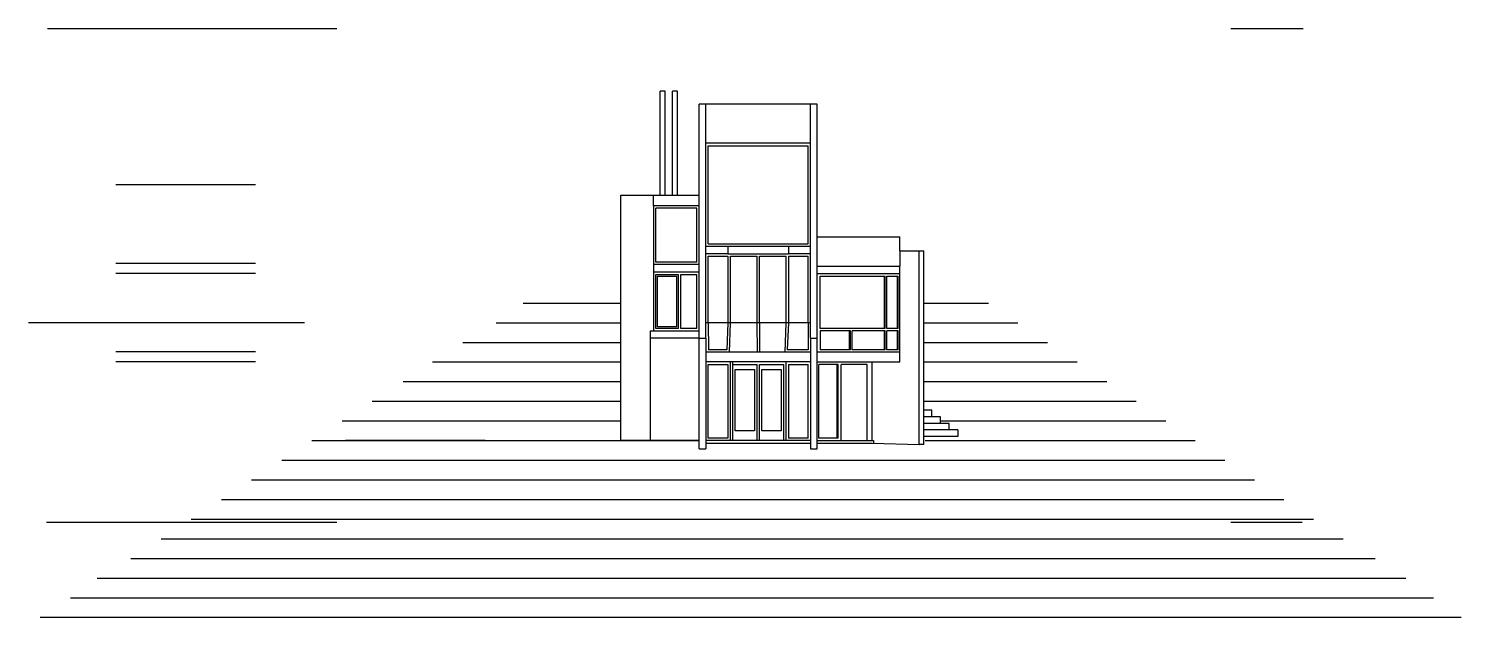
# Model space of a CAD drawing. Header units: inches. Extents: x -16498 to 2265, y 141 to 7454.
# Drawn here: x -16498 to -14748, y 3469 to 4189 of the extents above; entities that cross this region are included whole.
import ezdxf

# ---------------------------------------------------------------- set-up
doc = ezdxf.new("R2010")
doc.units = ezdxf.units.IN
doc.header["$LTSCALE"] = 0.5
doc.header["$MEASUREMENT"] = 0
for name, color, linetype in [('A-Elev-North', 7, 'Continuous'), ('A-Elev-South', 7, 'Continuous'), ('A-glazing', 252, 'Continuous'), ('A-walls', 7, 'Continuous')]:
    doc.layers.add(name, color=color, linetype=linetype)

msp = doc.modelspace()

# ---------------------------------------------------------------- linework, layer by layer
at = {"layer": 'A-Elev-North'}
for p, q in [((-16475, 4188.6), (-16121.5, 4188.6)), ((-15030, 4188.6), (-14941.6, 4188.6)), ((-16476.2, 3585.4), (-16121.5, 3585.4)), ((-15030, 3585.4), (-14942.7, 3585.4))]:
    msp.add_line(p, q, dxfattribs=at)
at = {"layer": 'A-Elev-North', "color": 253}
for p, q in [((-15775, 3985.3, -5147.6), (-15679, 3985.3, -5147.6)), ((-15735, 3972.3, 133814.9), (-15735, 3819.3, 1569.1)), ((-15739, 3819.3, 63803.7), (-15739, 3685.9, -51451.2)), ((-15433.9, 3793.3, -10295.1), (-15486.2, 3793.3, -10295.1)), ((-15509.2, 3688.3, -51475.7), (-15533.2, 3688.3, -51475.7))]:
    msp.add_line(p, q, dxfattribs=at)
at = {"layer": 'A-Elev-North', "color": 252}
for p, q in [((-15679, 3972.3, 133814.9), (-15735, 3972.3, 133814.9)), ((-15682, 3969.3, 133814.9), (-15732, 3969.3, 133814.9)), ((-15682, 3903.3, -25734.8), (-15732, 3903.3, -25734.8)), ((-15644, 3910.5, -27602.9), (-15644, 3829.3, -166926.2)), ((-15570, 3910.5, -68477.1), (-15570, 3829.3, -289765.1)), ((-15732, 3888.3, 12), (-15704.5, 3888.3, 12)), ((-15730, 3886.3, 12), (-15706.5, 3886.3, 12)), ((-15701.5, 3888.3, 12), (-15682, 3888.3, 12)), ((-15531.4, 3822.3, -15011.7), (-15531.4, 3886.3, -15374.6)), ((-15451.9, 3822.3, -14560.7), (-15451.9, 3886.3, -14923.7)), ((-15449.8, 3822.3, -14548.7), (-15449.8, 3886.3, -14911.7)), ((-15436, 3822.3, -14470.5), (-15436, 3886.3, -14833.5)), ((-15739, 3819.3), (-15679, 3819.3)), ((-15704.5, 3822.3), (-15732, 3822.3)), ((-15706.5, 3824.3), (-15730, 3824.3)), ((-15682, 3822.3), (-15701.5, 3822.3)), ((-15531.4, 3819.3), (-15531.4, 3796.3)), ((-15494.3, 3796.3, -14653.9), (-15494.3, 3819.3, -14784.3)), ((-15492.2, 3796.3, -14641.9), (-15492.2, 3819.3, -14772.3)), ((-15451.9, 3796.3, -14413.3), (-15451.9, 3819.3, -14543.7)), ((-15449.8, 3796.3, -14401.2), (-15449.8, 3819.3, -14531.7)), ((-15436, 3796.3, -14323), (-15436, 3819.3, -14453.5)), ((-15644, 3778.3, -25740.8), (-15644, 3688.3, -186392.4)), ((-15611.5, 3772.3, -36451.1), (-15611.5, 3697.3, -170327.1)), ((-15579, 3772.3, -47052.5), (-15579, 3697.3, -180928.5)), ((-15576, 3778.3, -51478.7), (-15576, 3685.3, -217485.4)), ((-15570, 3778.3, -66615.1), (-15570, 3688.3, -306587.3))]:
    msp.add_line(p, q, dxfattribs=at)
at = {"layer": 'A-Elev-North', "color": 254}
for p, q in [((-15644, 3922.5, -7013.4), (-15644, 3913.5, -22454.1)), ((-15570, 3922.5, -1862), (-15644, 3922.5, -1862)), ((-15570, 3922.5, -35774.7), (-15570, 3913.5, -60299.2)), ((-15644, 3913.5, -1862), (-15570, 3913.5, -1862))]:
    msp.add_line(p, q, dxfattribs=at)
at = {"layer": 'A-Elev-North', "color": 7}
for p, q in [((-15535, 3934.3), (-15433.9, 3934.3)), ((-15433.9, 3917.3, -10295.1), (-15433.9, 3934.3, -10295.1)), ((-15433.9, 3917.3), (-15404.8, 3917.3)), ((-15679, 3810.3), (-15671, 3810.3)), ((-15671, 3810.3), (-15671, 3675.3)), ((-15543, 3810.3), (-15535, 3810.3)), ((-15543, 3810.3), (-15543, 3675.3)), ((-15467.9, 3682.3, -51475.7), (-15410.5, 3680.3, -36033))]:
    msp.add_line(p, q, dxfattribs=at)
at = {"layer": 'A-Elev-North', "color": 251}
for p, q in [((-15433.9, 3917.3), (-15433.9, 3898.3)), ((-15453, 3822.3, -14323), (-15453, 3886.3, -14323)), ((-15437.1, 3822.3, -14323), (-15437.1, 3886.3, -14323)), ((-15495.4, 3796.3), (-15495.4, 3819.3)), ((-15453, 3796.3), (-15453, 3819.3)), ((-15437.1, 3796.3, -14323), (-15437.1, 3819.3, -14323))]:
    msp.add_line(p, q, dxfattribs=at)
at = {"layer": 'A-Elev-North', "color": 250}
for p, q in [((-15668, 3829.3), (-15667.8, 3796.3)), ((-15644.1, 3829.3), (-15645.5, 3796.3)), ((-15641.1, 3829.3), (-15642.5, 3793.3)), ((-15608.6, 3829.3), (-15608.5, 3793.3)), ((-15605.6, 3829.3), (-15605.5, 3793.3)), ((-15573.1, 3829.3, -25737.8), (-15574.5, 3793.3, -25737.8)), ((-15570.1, 3829.3, -25737.8), (-15571.5, 3796.3, -25737.8)), ((-15546.1, 3829.3), (-15546, 3796.3)), ((-15645.5, 3796.3), (-15667.8, 3796.3)), ((-15546, 3796.3), (-15571.5, 3796.3, -25737.8))]:
    msp.add_line(p, q, dxfattribs=at)
at = {"layer": 'A-Elev-South', "color": 253}
for p, q in [((-15726.8, 3985.3, -5147.6), (-15726.8, 4112.1)), ((-15720.8, 4112.1), (-15726.8, 4112.1)), ((-15720.8, 3985.3, -5147.6), (-15720.8, 4112.1)), ((-15711.8, 3985.3, -5147.6), (-15711.8, 4112.1)), ((-15705.8, 4112.1), (-15711.8, 4112.1)), ((-15705.8, 3985.3, -5147.6), (-15705.8, 4112.1)), ((-15671, 3810.3), (-15671, 4096.4)), ((-15543, 3810.3), (-15543, 4096.4)), ((-15775, 3685.9, 940.2), (-15775, 3985.3, -5147.6)), ((-15644, 3922.5, -1862), (-15671, 3922.5, -1862)), ((-15543, 3922.5, -1862), (-15570, 3922.5, -1862)), ((-15644, 3913.5, -1862), (-15671, 3913.5, -1862)), ((-15543, 3913.5, -1862), (-15570, 3913.5, -1862)), ((-15410.5, 3680.3, -36033), (-15410.5, 3917.3, -10295.1)), ((-15679, 3900.3), (-15735, 3900.3)), ((-15735, 3891.3), (-15679, 3891.3)), ((-15543, 3829.3), (-15671, 3829.3)), ((-15543, 3793.3), (-15671, 3793.3)), ((-15543, 3781.3), (-15671, 3781.3)), ((-15644, 3781.3), (-15671, 3781.3)), ((-15543, 3781.3), (-15570, 3781.3)), ((-15433.9, 3793.3), (-15535, 3793.3)), ((-15611.5, 3697.3, -24821.4), (-15635, 3697.3, -24821.4)), ((-15579, 3697.3, -24821.4), (-15602.5, 3697.3, -24821.4)), ((-15775, 3685.9), (-15679, 3685.9)), ((-15543, 3685.3, -24821.4), (-15671, 3685.3, -24821.4)), ((-15644, 3688.3, -24821.4), (-15668, 3688.3, -24821.4)), ((-15546, 3688.3, -24821.4), (-15570, 3688.3, -24821.4))]:
    msp.add_line(p, q, dxfattribs=at)
at = {"layer": 'A-Elev-South', "color": 7}
for p, q in [((-15679, 3675.3), (-15679, 4096.4)), ((-15535, 3675.3), (-15535, 4096.4)), ((-15679, 3916.3, -5147.6), (-15679, 4093, -5147.6)), ((-15404.8, 3680.3, -36033), (-15404.8, 3917.3, -10295.1)), ((-15679, 3675.3), (-15671, 3675.3)), ((-15543, 3675.3), (-15535, 3675.3)), ((-15404.8, 3680.3, -36033), (-15410.5, 3680.3, -36033))]:
    msp.add_line(p, q, dxfattribs=at)
at = {"layer": 'A-Elev-South', "color": 252}
for p, q in [((-15668, 3925.5, -1874), (-15668, 4045.5, 20587.3)), ((-15546, 3925.5, -4508.8), (-15546, 4045.5, 20587.3)), ((-15735, 3972.3, 133814.9), (-15735, 3985.3, 28729)), ((-15732, 3903.3, -25734.8), (-15732, 3969.3, 133814.9)), ((-15682, 3903.3, -25734.8), (-15682, 3969.3, 133814.9)), ((-15668, 3829.3, -95367.7), (-15668, 3910.5, -42739.3)), ((-15641, 3829.3, -95367.7), (-15641, 3910.5, -42739.3)), ((-15608.5, 3829.3, -95367.7), (-15608.5, 3910.5, -42739.3)), ((-15605.5, 3829.3, -80231.3), (-15605.5, 3910.5, -27602.9)), ((-15573, 3829.3, -121105.5), (-15573, 3910.5, -68477.1)), ((-15546, 3829.3, -95367.7), (-15546, 3910.5, -45955.1)), ((-15732, 3822.3, -18916.5), (-15732, 3888.3, 12)), ((-15730, 3824.3, -20013), (-15730, 3886.3, 12)), ((-15706.5, 3824.3, -20013), (-15706.5, 3886.3, 12)), ((-15704.5, 3822.3, -18916.5), (-15704.5, 3888.3, 12)), ((-15701.5, 3822.3, -230206.2), (-15701.5, 3888.3, -60921)), ((-15682, 3822.3, -230206.2), (-15682, 3888.3, -60921)), ((-15451.9, 3822.3), (-15531.4, 3822.3)), ((-15494.3, 3819.3), (-15531.4, 3819.3)), ((-15451.9, 3819.3), (-15492.2, 3819.3)), ((-15436, 3822.3), (-15449.8, 3822.3)), ((-15436, 3819.3), (-15449.8, 3819.3)), ((-15679, 3810.3), (-15739, 3810.3)), ((-16004.6, 3781.3, -15442.7), (-15775, 3781.3, -15442.7)), ((-15641, 3685.3, -120189.1), (-15641, 3781.3, -38317.8)), ((-15638, 3685.3, -215556.8), (-15638, 3781.3, -133685.5)), ((-15573, 3685.3, -145926.9), (-15573, 3781.3, -64055.7)), ((-15494.3, 3796.3), (-15531.4, 3796.3)), ((-15451.9, 3796.3), (-15492.2, 3796.3)), ((-15436, 3796.3), (-15449.8, 3796.3)), ((-15404.8, 3781.3, -15442.7), (-15217.6, 3781.3, -15442.7)), ((-15668, 3688.3, -117630.6), (-15668, 3778.3, -40877.2)), ((-15635, 3697.3, -300690.5), (-15635, 3772.3, -236729.6)), ((-15608.5, 3685.3, -120189.1), (-15608.5, 3778.3, -40877.2)), ((-15605.5, 3685.3, -105052.7), (-15605.5, 3778.3, -25740.8)), ((-15602.5, 3697.3, -190186.4), (-15602.5, 3772.3, -126225.5)), ((-15546, 3688.3, -117734.3), (-15546, 3778.3, -44093)), ((-15509.2, 3778.3, -51475.7), (-15533.2, 3778.3, -51475.7)), ((-16188.9, 3661.3, -15442.7), (-15037.2, 3661.3, -15442.7)), ((-16373.2, 3541.3, -10295.1), (-14853.7, 3541.3, -10295.1))]:
    msp.add_line(p, q, dxfattribs=at)
at = {"layer": 'A-Elev-South', "color": 2, "ltscale": 0.1}
for p, q in [((-16221, 3997.6, -51475.7), (-16391.6, 3997.6, -51475.7)), ((-16221, 3901.6, -51475.7), (-16391.6, 3901.6, -51475.7)), ((-16221, 3889.6, -51475.7), (-16391.6, 3889.6, -51475.7)), ((-16221, 3793.6, -51475.7), (-16391.6, 3793.6, -51475.7)), ((-16221, 3781.6, -51475.7), (-16391.6, 3781.6, -51475.7)), ((-15940.3, 3685.3, -51475.7), (-16110.9, 3685.3, -51475.7))]:
    msp.add_line(p, q, dxfattribs=at)
at = {"layer": 'A-Elev-South', "color": 126}
for p, q in [((-15894, 3853.3, -15442.7), (-15775, 3853.3, -15442.7)), ((-15404.8, 3853.3, -15442.7), (-15325.9, 3853.3, -15442.7)), ((-15927.1, 3829.3, -15442.7), (-15775, 3829.3, -15442.7)), ((-15404.8, 3829.3, -15442.7), (-15289.8, 3829.3, -15442.7)), ((-15967.7, 3805.3, -15442.7), (-15775, 3805.3, -15442.7)), ((-15404.8, 3805.3, -15442.7), (-15253.7, 3805.3, -15442.7)), ((-16040.5, 3757.3, -15442.7), (-15775, 3757.3, -15442.7)), ((-15404.8, 3757.3, -15442.7), (-15181.5, 3757.3, -15442.7)), ((-16078.3, 3733.3, -15442.7), (-15775, 3733.3, -15442.7)), ((-15404.8, 3733.3, -15442.7), (-15145.4, 3733.3, -15442.7)), ((-16115.1, 3709.3, -15442.7), (-15775, 3709.3, -15442.7)), ((-15384.4, 3709.3, -15442.7), (-15109.3, 3709.3, -15442.7)), ((-16152, 3685.3, -2320.6), (-15679, 3685.3, -9241.7)), ((-15403.3, 3685.3, -13275.5), (-15073.3, 3685.3, -18103.7)), ((-16225.7, 3637.3, -15442.7), (-15001.1, 3637.3, -15442.7)), ((-16262.6, 3613.3), (-14965, 3613.3)), ((-16299.5, 3589.3), (-14928.9, 3589.3)), ((-16336.3, 3565.3), (-14892.8, 3565.3)), ((-16414.2, 3517.3, -10295.1), (-14816.1, 3517.3, -10295.1)), ((-16446.9, 3493.3, -10295.1), (-14782.2, 3493.3, -10295.1)), ((-16483.8, 3469.3, -10295.1), (-14748.4, 3469.3, -10295.1))]:
    msp.add_line(p, q, dxfattribs=at)
at = {"layer": 'A-Elev-South', "color": 251}
msp.add_line((-15474.1, 3778.3, -51475.7), (-15505.8, 3778.3, -51475.7), dxfattribs=at)
at = {"layer": 'A-glazing'}
for p, q in [((-15668, 4045.5, -5150.6), (-15546, 4045.5, -5150.6)), ((-15668, 3925.5, -150749.7), (-15546, 3925.5, -27611.9)), ((-15668, 3910.5, -27602.9), (-15644, 3910.5, -27602.9)), ((-15641, 3910.5, -27602.9), (-15608.5, 3910.5, -27602.9)), ((-15605.5, 3910.5, -27602.9), (-15573, 3910.5, -53340.7)), ((-15570, 3910.5, -53340.7), (-15546, 3910.5, -27602.9)), ((-15535, 3889.3, -25737.8), (-15433.9, 3889.3, -25737.8)), ((-15531.4, 3886.3, -25737.8), (-15451.9, 3886.3, -25737.8)), ((-15531.4, 3886.3, -25737.8), (-15451.9, 3886.3, -25737.8)), ((-15449.8, 3886.3, -25737.8), (-15436, 3886.3, -25737.8)), ((-15449.8, 3886.3, -25737.8), (-15436, 3886.3, -25737.8)), ((-15668, 3778.3, -25740.8), (-15644, 3778.3, -25740.8)), ((-15638, 3778.3, -25740.8), (-15608.5, 3778.3, -25740.8)), ((-15635, 3772.3, -25740.8), (-15611.5, 3772.3, -25740.8)), ((-15605.5, 3778.3, -25740.8), (-15576, 3778.3, -49102.9)), ((-15602.5, 3772.3, -28116.6), (-15579, 3772.3, -46727.1)), ((-15570, 3778.3, -51478.7), (-15546, 3778.3, -25740.8))]:
    msp.add_line(p, q, dxfattribs=at)
at = {"layer": 'A-glazing', "color": 7}
for p, q in [((-15535, 3937.3, -25737.8), (-15535, 3937.3, -25737.8)), ((-15535, 3685.3, -25737.8), (-15466.4, 3685.3, -52051))]:
    msp.add_line(p, q, dxfattribs=at)
at = {"layer": 'A-glazing', "color": 253}
for p, q in [((-15535, 3898.3, -15442.7), (-15433.9, 3898.3, -15442.7)), ((-15535, 3781.3, -10295.1), (-15433.9, 3781.3, -10295.1)), ((-15533.2, 3688.3, -51475.7), (-15533.2, 3778.3, -51475.7)), ((-15509.2, 3688.3, -51475.7), (-15509.2, 3778.3, -51475.7))]:
    msp.add_line(p, q, dxfattribs=at)
at = {"layer": 'A-glazing', "color": 251}
for p, q in [((-15433.9, 3781.3), (-15433.9, 3898.3)), ((-15467.9, 3685.3, -25737.8), (-15467.9, 3781.3, -25737.8)), ((-15510.7, 3688.3, -51475.7), (-15510.7, 3778.3, -51475.7)), ((-15505.8, 3685.3, -51475.7), (-15505.8, 3778.3, -51475.7)), ((-15474.1, 3685.3, -51475.7), (-15474.1, 3778.3, -51475.7))]:
    msp.add_line(p, q, dxfattribs=at)
at = {"layer": 'A-glazing', "color": 252}
for p, q in [((-15395, 3722.3, 10295.1), (-15404.8, 3722.3, 10295.1)), ((-15395, 3714.3, -5147.6), (-15404.8, 3714.3, -5147.6)), ((-15395, 3714.3, 10295.1), (-15395, 3722.3, 10295.1)), ((-15384.4, 3714.3), (-15395, 3714.3)), ((-15384.4, 3706.3, 5147.6), (-15384.4, 3714.3, 5147.6)), ((-15384.4, 3706.3, -10295.1), (-15404.8, 3706.3, -10295.1)), ((-15373.8, 3698.3, -5147.6), (-15404.8, 3698.3, -5147.6)), ((-15373.8, 3706.3, -5147.6), (-15384.4, 3706.3, -5147.6)), ((-15373.8, 3698.3), (-15373.8, 3706.3)), ((-15363.1, 3698.3, -5147.6), (-15373.8, 3698.3, -5147.6)), ((-15363.1, 3698.3, -5147.6), (-15363.1, 3690.3, -5147.6)), ((-15671, 3682.3, -25737.8), (-15543, 3682.3, -25737.8)), ((-15535, 3682.3, -25737.8), (-15467.9, 3682.3, -51475.7)), ((-15363.1, 3690.3, -5147.6), (-15404.8, 3690.3, -5147.6))]:
    msp.add_line(p, q, dxfattribs=at)
at = {"layer": 'A-walls'}
for p, q in [((-15671, 4096.4, -10295.1), (-15679, 4096.4, -10295.1)), ((-15543, 4096.4, -10295.1), (-15671, 4096.4, -10295.1)), ((-15535, 4096.4, -10295.1), (-15543, 4096.4, -10295.1)), ((-16160.9, 3829.3, -5147.6), (-16498, 3829.3, -5147.6)), ((-15466.4, 3685.3, -25737.8), (-15466.4, 3682.3, -51475.7))]:
    msp.add_line(p, q, dxfattribs=at)
at = {"layer": 'A-walls', "color": 253}
msp.add_line((-15543, 4048.5), (-15671, 4048.5), dxfattribs=at)

doc.saveas('drawing.dxf')
